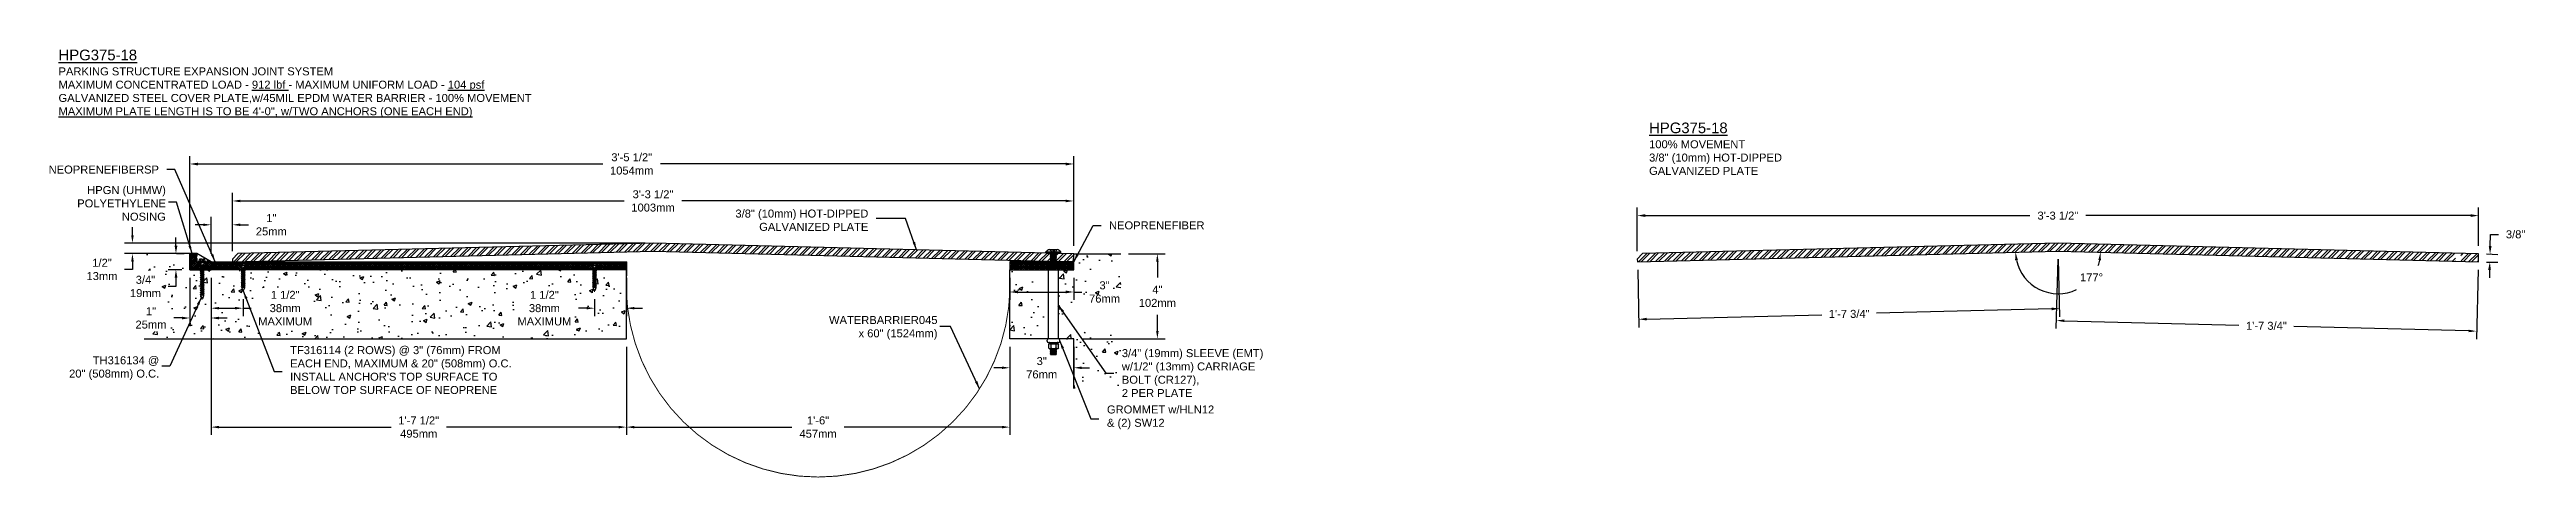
# Model space of a CAD drawing. Extents: x -18 to 98, y -4 to 16.
import ezdxf

# ---------------------------------------------------------------- set-up
doc = ezdxf.new("R2010")
doc.units = 0
doc.header["$MEASUREMENT"] = 0
doc.linetypes.add('HIDDEN', pattern=[0.375, 0.25, -0.125])
doc.layers.get('0').update_dxf_attribs({"linetype": 'CONTINUOUS'})
doc.layers.get('DEFPOINTS').update_dxf_attribs({"linetype": 'CONTINUOUS'})
for name, color, linetype in [('ANCHORS', 4, 'CONTINUOUS'), ('CONDITIONS', 1, 'CONTINUOUS'), ('DIMENSIONS', 3, 'CONTINUOUS'), ('FILLERS', 2, 'CONTINUOUS'), ('METALS', 7, 'CONTINUOUS'), ('TEXT', 2, 'CONTINUOUS')]:
    doc.layers.add(name, color=color, linetype=linetype)
doc.styles.add('ARIAL', font='ARIAL.TTF')
doc.dimstyles.new('ARIAL', dxfattribs={"dimtxt": 0.375, "dimasz": 0.375, "dimexe": 0.375, "dimexo": 0.375, "dimgap": 0.375, "dimtad": 0, "dimtih": 1, "dimtoh": 1, "dimdec": 4, "dimzin": 3, "dimtxsty": 'ARIAL', "dimcen": 0.375, "dimazin": 3, "dimtfac": 1, "dimtdec": 4, "dimtofl": 0, "dimtmove": 0, "dimatfit": 3, "dimtolj": 1, "dimtzin": 0})

msp = doc.modelspace()

# ---------------------------------------------------------------- texts
at = {"layer": 'TEXT', "char_height": 0.5, "attachment_point": 1, "style": 'ARIAL'}
for s, insert, width in [('{\\LHPG375-18\\P\\H0.75x;\\lPARKING STRUCTURE EXPANSION JOINT SYSTEM\\PMAXIMUM CONCENTRATED LOAD - \\L912 lbf\\l - MAXIMUM UNIFORM LOAD - \\L104 psf\\P\\lGALVANIZED STEEL COVER PLATE,w/45MIL EPDM WATER BARRIER - 100% MOVEMENT\\P\\LMAXIMUM PLATE LENGTH IS TO BE 4\'-0", w/TWO ANCHORS (ONE EACH END)}', (-17.77147, 15.93335), 22.96875), ('{\\LHPG375-18\\P\\H0.75x;\\l100% MOVEMENT\\P3/8" (10mm) HOT-DIPPED\\PGALVANIZED PLATE}', (56.90649, 12.50666), 9.1164264)]:
    msp.add_mtext(s, dxfattribs=dict(at, insert=insert, width=width))
at = {"layer": 'TEXT', "char_height": 0.375, "attachment_point": 6, "style": 'ARIAL'}
for s, insert in [('NEOPRENEFIBERSP', (-13.05517, 10.29408)), ('HPGN (UHMW)\\PPOLYETHYLENE\\PNOSING', (-12.73104, 8.70436)), ('3/8" (10mm) HOT-DIPPED\\PGALVANIZED PLATE', (20.24887, 7.91358)), ('WATERBARRIER045\\Px 60" (1524mm)', (23.49678, 2.85519)), ('\\A1;TH316134 @\\P20" (508mm) O.C.', (-13.04247, 0.96229))]:
    msp.add_mtext(s, dxfattribs=dict(at, insert=insert))
at = {"layer": 'TEXT', "color": 2, "char_height": 0.375, "attachment_point": 4, "style": 'ARIAL'}
for s, insert in [('NEOPRENEFIBER', (31.54897, 7.6714)), ('TF316114 (2 ROWS) @ 3" (76mm) FROM\\PEACH END, MAXIMUM & 20" (508mm) O.C.\\PINSTALL ANCHOR\'S TOP SURFACE TO\\PBELOW TOP SURFACE OF NEOPRENE', (-6.8981, 0.86902)), ('3/4" (19mm) SLEEVE (EMT)\\Pw/1/2" (13mm) CARRIAGE\\PBOLT (CR127),\\P2 PER PLATE', (32.15105, 0.73)), ('GROMMET w/HLN12\\P& (2) SW12', (31.4531, -1.35043))]:
    msp.add_mtext(s, dxfattribs=dict(at, insert=insert))

# ---------------------------------------------------------------- blocks, each defined once
blk = doc.blocks.new('*D6')
at = {"layer": 'DEFPOINTS', "color": 0}
for p in [(32.1, 6.34), (33.82, 6.34), (29.89, 2.34)]:
    blk.add_point(p, dxfattribs=at)
at = {"layer": 'DIMENSIONS', "color": 0}
for p, q in [((32.47, 6.34), (34.19, 6.34)), ((33.82, 5.96), (33.82, 5.22)), ((30.27, 2.34), (34.19, 2.34)), ((33.82, 2.71), (33.82, 3.46))]:
    blk.add_line(p, q, dxfattribs=at)
for points in [[(33.76, 5.96), (33.88, 5.96), (33.82, 6.34)], [(33.76, 2.71), (33.88, 2.71), (33.82, 2.34)]]:
    blk.add_solid(points, dxfattribs=at)
at = {"layer": 'DIMENSIONS', "color": 0, "insert": (33.82, 4.34), "char_height": 0.375, "attachment_point": 5, "style": 'ARIAL'}
blk.add_mtext('\\A1;{4"}\\P{102mm}', dxfattribs=at)
blk = doc.blocks.new('*D7')
at = {"layer": 'DEFPOINTS', "color": 0}
for p in [(29.89, 10.56), (-11.61, 6.35), (29.89, 6.34)]:
    blk.add_point(p, dxfattribs=at)
at = {"layer": 'DIMENSIONS', "color": 0}
for p, q in [((-11.61, 6.72), (-11.61, 10.93)), ((-11.23, 10.56), (7.79, 10.56)), ((29.52, 10.56), (10.49, 10.56)), ((29.89, 6.71), (29.89, 10.93))]:
    blk.add_line(p, q, dxfattribs=at)
for points in [[(-11.23, 10.62), (-11.23, 10.49), (-11.61, 10.56)], [(29.52, 10.62), (29.52, 10.49), (29.89, 10.56)]]:
    blk.add_solid(points, dxfattribs=at)
at = {"layer": 'DIMENSIONS', "color": 0, "insert": (9.14, 10.56), "char_height": 0.375, "attachment_point": 5, "style": 'ARIAL'}
blk.add_mtext('\\A1;3\'-5 1/2"\\P1054mm', dxfattribs=at)
blk = doc.blocks.new('*D8')
at = {"layer": 'DEFPOINTS', "color": 0}
for p in [(29.89, 8.82), (-9.61, 6.09), (29.89, 6.34)]:
    blk.add_point(p, dxfattribs=at)
at = {"layer": 'DIMENSIONS', "color": 0}
for p, q in [((-9.61, 6.46), (-9.61, 9.2)), ((-9.23, 8.82), (8.79, 8.82)), ((29.52, 8.82), (11.49, 8.82)), ((29.89, 6.71), (29.89, 9.2))]:
    blk.add_line(p, q, dxfattribs=at)
for points in [[(-9.23, 8.88), (-9.23, 8.76), (-9.61, 8.82)], [(29.52, 8.88), (29.52, 8.76), (29.89, 8.82)]]:
    blk.add_solid(points, dxfattribs=at)
at = {"layer": 'DIMENSIONS', "color": 0, "insert": (10.14, 8.82), "char_height": 0.375, "attachment_point": 5, "style": 'ARIAL'}
blk.add_mtext('\\A1;3\'-3 1/2"\\P1003mm', dxfattribs=at)
blk = doc.blocks.new('*D9')
at = {"layer": 'DEFPOINTS', "color": 0}
for p in [(8.89, 2.34), (26.89, 2.34), (26.89, -1.81)]:
    blk.add_point(p, dxfattribs=at)
at = {"layer": 'DIMENSIONS', "color": 0}
for p, q in [((8.89, 1.96), (8.89, -2.18)), ((26.89, 1.96), (26.89, -2.18)), ((9.27, -1.81), (16.66, -1.81)), ((26.52, -1.81), (19.12, -1.81))]:
    blk.add_line(p, q, dxfattribs=at)
for points in [[(9.27, -1.75), (9.27, -1.87), (8.89, -1.81)], [(26.52, -1.75), (26.52, -1.87), (26.89, -1.81)]]:
    blk.add_solid(points, dxfattribs=at)
at = {"layer": 'DIMENSIONS', "color": 0, "insert": (17.89, -1.81), "char_height": 0.375, "attachment_point": 5, "style": 'ARIAL'}
blk.add_mtext('\\A1;1\'-6"\\P457mm', dxfattribs=at)
blk = doc.blocks.new('*D10')
at = {"layer": 'DEFPOINTS', "color": 0}
for p in [(26.89, 5.59), (29.89, 5.59), (29.89, 4.54)]:
    blk.add_point(p, dxfattribs=at)
at = {"layer": 'DIMENSIONS', "color": 0}
for p, q in [((26.89, 5.21), (26.89, 4.17)), ((29.89, 5.21), (29.89, 4.17)), ((27.27, 4.54), (29.52, 4.54)), ((29.89, 4.54), (30.27, 4.54))]:
    blk.add_line(p, q, dxfattribs=at)
for points in [[(27.27, 4.61), (27.27, 4.48), (26.89, 4.54)], [(29.52, 4.61), (29.52, 4.48), (29.89, 4.54)]]:
    blk.add_solid(points, dxfattribs=at)
at = {"layer": 'DIMENSIONS', "color": 0, "insert": (31.34, 4.54), "char_height": 0.375, "attachment_point": 5, "style": 'ARIAL'}
blk.add_mtext('\\A1;{3"}\\P{76mm}', dxfattribs=at)
blk = doc.blocks.new('*D11')
at = {"layer": 'DEFPOINTS', "color": 0}
for p in [(-10.61, 4.2), (8.89, 0.95), (8.89, -1.81)]:
    blk.add_point(p, dxfattribs=at)
at = {"layer": 'DIMENSIONS', "color": 0}
for p, q in [((-10.61, 3.82), (-10.61, -2.18)), ((8.89, 0.57), (8.89, -2.18)), ((-10.23, -1.81), (-2.15, -1.81)), ((8.52, -1.81), (0.44, -1.81))]:
    blk.add_line(p, q, dxfattribs=at)
for points in [[(-10.23, -1.75), (-10.23, -1.87), (-10.61, -1.81)], [(8.52, -1.75), (8.52, -1.87), (8.89, -1.81)]]:
    blk.add_solid(points, dxfattribs=at)
at = {"layer": 'DIMENSIONS', "color": 0, "insert": (-0.86, -1.81), "char_height": 0.375, "attachment_point": 5, "style": 'ARIAL'}
blk.add_mtext('\\A1;1\'-7 1/2"\\P495mm', dxfattribs=at)
blk = doc.blocks.new('*D12')
at = {"layer": 'DEFPOINTS', "color": 0}
for p in [(-14.3, 6.84), (-12.61, 6.35), (10.15, 6.84)]:
    blk.add_point(p, dxfattribs=at)
at = {"layer": 'DIMENSIONS', "color": 0}
for p, q in [((-14.3, 7.21), (-14.3, 7.59)), ((9.77, 6.84), (-14.67, 6.84)), ((-12.98, 6.35), (-14.67, 6.35)), ((-14.3, 5.97), (-14.3, 5.6)), ((-14.3, 5.6), (-14.67, 5.6))]:
    blk.add_line(p, q, dxfattribs=at)
for points in [[(-14.36, 7.21), (-14.24, 7.21), (-14.3, 6.84)], [(-14.36, 5.97), (-14.24, 5.97), (-14.3, 6.35)]]:
    blk.add_solid(points, dxfattribs=at)
at = {"layer": 'DIMENSIONS', "color": 0, "insert": (-15.73, 5.6), "char_height": 0.375, "attachment_point": 5, "style": 'ARIAL'}
blk.add_mtext('\\A1;{1/2"}\\P{13mm}', dxfattribs=at)
blk = doc.blocks.new('*D13')
at = {"layer": 'DEFPOINTS', "color": 0}
for p in [(-12.61, 6.35), (-12.26, 6.35), (-11.61, 5.59)]:
    blk.add_point(p, dxfattribs=at)
at = {"layer": 'DIMENSIONS', "color": 0}
for p, q in [((-12.26, 6.72), (-12.26, 7.1)), ((-12.23, 6.35), (-11.88, 6.35)), ((-11.98, 5.59), (-12.63, 5.59)), ((-12.26, 4.8), (-12.63, 4.8)), ((-12.26, 5.21), (-12.26, 4.8))]:
    blk.add_line(p, q, dxfattribs=at)
for points in [[(-12.32, 6.72), (-12.19, 6.72), (-12.26, 6.35)], [(-12.32, 5.21), (-12.19, 5.21), (-12.26, 5.59)]]:
    blk.add_solid(points, dxfattribs=at)
at = {"layer": 'DIMENSIONS', "color": 0, "insert": (-13.69, 4.8), "char_height": 0.375, "attachment_point": 5, "style": 'ARIAL'}
blk.add_mtext('\\A1;{3/4"}\\P{19mm}', dxfattribs=at)
blk = doc.blocks.new('*D14')
at = {"layer": 'DEFPOINTS', "color": 0}
for p in [(26.89, 2.34), (29.89, 2.34), (29.89, 0.98)]:
    blk.add_point(p, dxfattribs=at)
at = {"layer": 'DIMENSIONS', "color": 0}
for p, q in [((26.89, 1.96), (26.89, 0.61)), ((29.89, 1.96), (29.89, 0.61)), ((26.52, 0.98), (26.14, 0.98)), ((30.27, 0.98), (30.64, 0.98))]:
    blk.add_line(p, q, dxfattribs=at)
for points in [[(26.52, 1.04), (26.52, 0.92), (26.89, 0.98)], [(30.27, 1.04), (30.27, 0.92), (29.89, 0.98)]]:
    blk.add_solid(points, dxfattribs=at)
at = {"layer": 'DIMENSIONS', "color": 0, "insert": (28.39, 0.98), "char_height": 0.375, "attachment_point": 5, "style": 'ARIAL'}
blk.add_mtext('\\A1;3"\\P76mm', dxfattribs=at)
blk = doc.blocks.new('*D15')
at = {"layer": 'DEFPOINTS', "color": 0}
for p in [(-9.61, 7.7), (-10.61, 5.96), (-9.61, 6.09)]:
    blk.add_point(p, dxfattribs=at)
at = {"layer": 'DIMENSIONS', "color": 0}
for p, q in [((-10.98, 7.7), (-11.36, 7.7)), ((-10.61, 6.34), (-10.61, 8.08)), ((-9.61, 6.46), (-9.61, 8.08)), ((-9.23, 7.7), (-8.85, 7.7))]:
    blk.add_line(p, q, dxfattribs=at)
for points in [[(-10.98, 7.76), (-10.98, 7.64), (-10.61, 7.7)], [(-9.23, 7.76), (-9.23, 7.64), (-9.61, 7.7)]]:
    blk.add_solid(points, dxfattribs=at)
at = {"layer": 'DIMENSIONS', "color": 0, "insert": (-7.78, 7.7), "char_height": 0.375, "attachment_point": 5, "style": 'ARIAL'}
blk.add_mtext('\\A1;{1"}\\P{25mm}', dxfattribs=at)
blk = doc.blocks.new('TH316134')
for p, q in [((-0.16, 0), (-0.16, 0.02)), ((-0.16, 0.02), (0.16, 0.02)), ((-0.16, 0), (0.16, 0)), ((-0.14, 0.03), (-0.13, 0.1)), ((-0.11, 0), (-0.07, -0.04)), ((-0.1, 0.13), (-0.03, 0.13)), ((-0.06, 0.02), (-0.06, 0.1)), ((-0.02, 0.08), (-0.03, 0.13)), ((-0.02, 0.08), (0.02, 0.08)), ((0.02, 0.08), (0.03, 0.13)), ((0.03, 0.13), (0.1, 0.13)), ((0.06, 0.02), (0.06, 0.1)), ((0.11, 0), (0.07, -0.04)), ((0.14, 0.03), (0.13, 0.1)), ((0.16, 0.02), (0.16, 0)), ((-0.09, -0.23), (0.09, -0.18)), ((-0.09, -0.23), (-0.06, -0.22)), ((-0.09, -0.23), (-0.06, -0.25)), ((-0.09, -0.34), (0.09, -0.29)), ((-0.09, -0.34), (-0.06, -0.32)), ((-0.09, -0.34), (-0.06, -0.35)), ((-0.09, -0.44), (0.09, -0.39)), ((-0.09, -0.44), (-0.06, -0.42)), ((-0.09, -0.44), (-0.06, -0.45)), ((-0.09, -0.54), (0.09, -0.49)), ((-0.09, -0.54), (-0.06, -0.53)), ((-0.09, -0.54), (-0.06, -0.55)), ((-0.09, -0.64), (0.09, -0.59)), ((-0.09, -0.64), (-0.06, -0.63)), ((-0.09, -0.64), (-0.06, -0.65)), ((-0.09, -0.74), (0.09, -0.69)), ((-0.09, -0.74), (-0.06, -0.73)), ((-0.09, -0.74), (-0.06, -0.76)), ((-0.09, -0.84), (0.09, -0.79)), ((-0.09, -0.84), (-0.06, -0.83)), ((-0.09, -0.84), (-0.06, -0.86)), ((-0.09, -0.95), (0.09, -0.89)), ((-0.09, -0.95), (-0.06, -0.93)), ((-0.09, -0.95), (-0.06, -0.96)), ((-0.09, -1.05), (0.09, -1)), ((-0.09, -1.05), (-0.06, -1.03)), ((-0.09, -1.05), (-0.06, -1.06)), ((-0.09, -1.14), (0.09, -1.09)), ((-0.09, -1.14), (-0.06, -1.13)), ((-0.09, -1.14), (-0.06, -1.15)), ((-0.07, -0.04), (-0.07, -0.11)), ((-0.07, -0.04), (0.07, -0.04)), ((-0.07, -0.12), (-0.06, -0.15)), ((-0.07, -0.18), (0.03, -0.15)), ((-0.07, -0.18), (-0.06, -0.19)), ((-0.07, -0.18), (-0.06, -0.18)), ((-0.07, -0.29), (0.07, -0.23)), ((-0.07, -0.29), (-0.06, -0.28)), ((-0.07, -0.29), (-0.06, -0.29)), ((-0.07, -0.39), (0.07, -0.34)), ((-0.07, -0.39), (-0.06, -0.38)), ((-0.07, -0.39), (-0.06, -0.39)), ((-0.07, -0.49), (0.07, -0.44)), ((-0.07, -0.49), (-0.06, -0.48)), ((-0.07, -0.49), (-0.06, -0.49)), ((-0.07, -0.59), (0.07, -0.54)), ((-0.07, -0.59), (-0.06, -0.58)), ((-0.07, -0.59), (-0.06, -0.6)), ((-0.07, -0.69), (0.07, -0.64)), ((-0.07, -0.69), (-0.06, -0.7)), ((-0.07, -0.69), (-0.06, -0.69)), ((-0.07, -0.79), (0.07, -0.74)), ((-0.07, -0.79), (-0.06, -0.8)), ((-0.07, -0.79), (-0.06, -0.79)), ((-0.07, -0.89), (0.07, -0.84)), ((-0.07, -0.89), (-0.06, -0.9)), ((-0.07, -0.89), (-0.06, -0.89)), ((-0.07, -1), (0.07, -0.95)), ((-0.07, -1), (-0.06, -0.99)), ((-0.07, -1), (-0.06, -1)), ((-0.07, -1.09), (0.07, -1.04)), ((-0.07, -1.09), (-0.06, -1.08)), ((-0.07, -1.09), (-0.06, -1.1)), ((-0.07, -1.19), (0.07, -1.14)), ((-0.06, -0.18), (0.03, -0.15)), ((0.03, -0.15), (-0.06, -0.19)), ((-0.06, -0.16), (-0.06, -0.18)), ((0.06, -0.17), (-0.06, -0.22)), ((-0.06, -0.19), (-0.06, -0.22)), ((0.06, -0.2), (-0.06, -0.25)), ((-0.06, -0.28), (0.06, -0.23)), ((0.06, -0.24), (-0.06, -0.29)), ((-0.06, -0.25), (-0.06, -0.28)), ((0.06, -0.27), (-0.06, -0.32)), ((-0.06, -0.29), (-0.06, -0.32)), ((0.06, -0.3), (-0.06, -0.35)), ((-0.06, -0.38), (0.06, -0.33)), ((0.06, -0.34), (-0.06, -0.39)), ((-0.06, -0.35), (-0.06, -0.38)), ((0.06, -0.37), (-0.06, -0.42)), ((-0.06, -0.39), (-0.06, -0.42)), ((0.06, -0.4), (-0.06, -0.45)), ((-0.06, -0.48), (0.06, -0.43)), ((0.06, -0.44), (-0.06, -0.49)), ((-0.06, -0.45), (-0.06, -0.48)), ((0.06, -0.48), (-0.06, -0.53)), ((-0.06, -0.49), (-0.06, -0.53)), ((0.06, -0.5), (-0.06, -0.55)), ((-0.06, -0.58), (0.06, -0.53)), ((-0.06, -0.55), (-0.06, -0.58)), ((0.06, -0.55), (-0.06, -0.6)), ((0.06, -0.58), (-0.06, -0.63)), ((-0.06, -0.6), (-0.06, -0.63)), ((0.06, -0.6), (-0.06, -0.65)), ((-0.06, -0.69), (0.06, -0.63)), ((-0.06, -0.65), (-0.06, -0.69)), ((0.06, -0.65), (-0.06, -0.7)), ((0.06, -0.68), (-0.06, -0.73)), ((-0.06, -0.7), (-0.06, -0.73)), ((0.06, -0.7), (-0.06, -0.76)), ((-0.06, -0.79), (0.06, -0.74)), ((0.06, -0.75), (-0.06, -0.8)), ((-0.06, -0.76), (-0.06, -0.79)), ((0.06, -0.78), (-0.06, -0.83)), ((-0.06, -0.8), (-0.06, -0.83)), ((0.06, -0.81), (-0.06, -0.86)), ((-0.06, -0.89), (0.06, -0.84)), ((0.06, -0.85), (-0.06, -0.9)), ((-0.06, -0.86), (-0.06, -0.89)), ((0.06, -0.88), (-0.06, -0.93)), ((-0.06, -0.9), (-0.06, -0.93)), ((0.06, -0.91), (-0.06, -0.96)), ((-0.06, -0.99), (0.06, -0.94)), ((0.06, -0.95), (-0.06, -1)), ((-0.06, -0.96), (-0.06, -0.99)), ((0.06, -0.98), (-0.06, -1.03)), ((-0.06, -1), (-0.06, -1.03)), ((0.06, -1.01), (-0.06, -1.06)), ((-0.06, -1.08), (0.06, -1.03)), ((-0.06, -1.05), (-0.06, -1.08)), ((0.06, -1.05), (-0.06, -1.1)), ((0.06, -1.08), (-0.06, -1.13)), ((-0.06, -1.1), (-0.06, -1.13)), ((0.06, -1.1), (-0.06, -1.15)), ((-0.06, -1.19), (0.06, -1.13)), ((-0.06, -1.15), (-0.06, -1.19)), ((0.06, -1.15), (-0.06, -1.2)), ((0.07, -0.12), (0.06, -0.15)), ((0.06, -0.16), (0.06, -0.17)), ((0.09, -0.18), (0.06, -0.17)), ((0.09, -0.18), (0.06, -0.2)), ((0.06, -0.2), (0.06, -0.23)), ((0.07, -0.23), (0.06, -0.23)), ((0.07, -0.23), (0.06, -0.24)), ((0.06, -0.24), (0.06, -0.27)), ((0.09, -0.29), (0.06, -0.27)), ((0.09, -0.29), (0.06, -0.3)), ((0.06, -0.3), (0.06, -0.33)), ((0.07, -0.34), (0.06, -0.33)), ((0.06, -0.34), (0.06, -0.37)), ((0.07, -0.34), (0.06, -0.34)), ((0.09, -0.39), (0.06, -0.37)), ((0.09, -0.39), (0.06, -0.4)), ((0.06, -0.4), (0.06, -0.43)), ((0.07, -0.44), (0.06, -0.43)), ((0.06, -0.44), (0.06, -0.48)), ((0.07, -0.44), (0.06, -0.44)), ((0.09, -0.49), (0.06, -0.48)), ((0.09, -0.49), (0.06, -0.5)), ((0.06, -0.5), (0.06, -0.53)), ((0.07, -0.54), (0.06, -0.53)), ((0.07, -0.54), (0.06, -0.55)), ((0.06, -0.55), (0.06, -0.58)), ((0.09, -0.59), (0.06, -0.58)), ((0.09, -0.59), (0.06, -0.6)), ((0.06, -0.6), (0.06, -0.63)), ((0.07, -0.64), (0.06, -0.63)), ((0.07, -0.64), (0.06, -0.65)), ((0.06, -0.65), (0.06, -0.68)), ((0.09, -0.69), (0.06, -0.68)), ((0.09, -0.69), (0.06, -0.7)), ((0.06, -0.7), (0.06, -0.74)), ((0.07, -0.74), (0.06, -0.74)), ((0.07, -0.74), (0.06, -0.75)), ((0.06, -0.75), (0.06, -0.78)), ((0.09, -0.79), (0.06, -0.78)), ((0.09, -0.79), (0.06, -0.81)), ((0.06, -0.81), (0.06, -0.84)), ((0.07, -0.84), (0.06, -0.84)), ((0.07, -0.84), (0.06, -0.85)), ((0.06, -0.85), (0.06, -0.88)), ((0.09, -0.89), (0.06, -0.88)), ((0.09, -0.89), (0.06, -0.91)), ((0.06, -0.91), (0.06, -0.94)), ((0.07, -0.95), (0.06, -0.94)), ((0.06, -0.95), (0.06, -0.98)), ((0.07, -0.95), (0.06, -0.95)), ((0.09, -1), (0.06, -0.98)), ((0.09, -1), (0.06, -1.01)), ((0.06, -1), (0.06, -1.03)), ((0.07, -1.04), (0.06, -1.03)), ((0.07, -1.04), (0.06, -1.05)), ((0.06, -1.05), (0.06, -1.08)), ((0.09, -1.09), (0.06, -1.08)), ((0.09, -1.09), (0.06, -1.1)), ((0.06, -1.1), (0.06, -1.13)), ((0.07, -1.14), (0.06, -1.13)), ((0.07, -1.14), (0.06, -1.15)), ((0.06, -1.15), (0.06, -1.18)), ((0.07, -0.04), (0.07, -0.11)), ((-0.09, -1.24), (0.09, -1.19)), ((-0.09, -1.24), (-0.06, -1.23)), ((-0.09, -1.24), (-0.06, -1.26)), ((-0.09, -1.34), (0.09, -1.29)), ((-0.09, -1.34), (-0.06, -1.33)), ((-0.09, -1.34), (-0.06, -1.36)), ((-0.09, -1.45), (0.09, -1.39)), ((-0.09, -1.45), (-0.06, -1.43)), ((-0.09, -1.45), (-0.06, -1.46)), ((-0.09, -1.55), (0.09, -1.5)), ((-0.09, -1.55), (-0.06, -1.53)), ((-0.09, -1.55), (-0.06, -1.56)), ((-0.07, -1.19), (-0.06, -1.2)), ((-0.07, -1.19), (-0.06, -1.19)), ((-0.07, -1.29), (0.07, -1.24)), ((-0.07, -1.29), (-0.06, -1.3)), ((-0.07, -1.29), (-0.06, -1.29)), ((-0.07, -1.39), (0.07, -1.34)), ((-0.07, -1.39), (-0.06, -1.4)), ((-0.07, -1.39), (-0.06, -1.39)), ((-0.07, -1.5), (0.07, -1.45)), ((-0.07, -1.5), (-0.06, -1.49)), ((-0.07, -1.5), (-0.06, -1.5)), ((0.06, -1.18), (-0.06, -1.23)), ((-0.06, -1.2), (-0.06, -1.23)), ((0.06, -1.2), (-0.06, -1.26)), ((-0.06, -1.29), (0.06, -1.24)), ((0.06, -1.25), (-0.06, -1.3)), ((-0.06, -1.26), (-0.06, -1.29)), ((0.06, -1.28), (-0.06, -1.33)), ((-0.06, -1.3), (-0.06, -1.33)), ((0.06, -1.31), (-0.06, -1.36)), ((-0.06, -1.39), (0.06, -1.34)), ((0.06, -1.35), (-0.06, -1.4)), ((-0.06, -1.36), (-0.06, -1.39)), ((0.06, -1.38), (-0.06, -1.43)), ((-0.06, -1.4), (-0.06, -1.43)), ((0.06, -1.41), (-0.06, -1.46)), ((-0.06, -1.49), (0.06, -1.44)), ((0.06, -1.45), (-0.06, -1.5)), ((-0.06, -1.46), (-0.06, -1.49)), ((0.06, -1.48), (-0.06, -1.53)), ((-0.06, -1.5), (-0.06, -1.53)), ((0.06, -1.51), (-0.06, -1.56)), ((-0.06, -1.56), (-0.06, -1.59)), ((-0.06, -1.6), (-0.01, -1.74)), ((-0.03, -1.58), (0.06, -1.54)), ((-0.03, -1.58), (0.07, -1.55)), ((0.06, -1.55), (-0.03, -1.58)), ((0.06, -1.6), (0.01, -1.74)), ((0.09, -1.19), (0.06, -1.18)), ((0.09, -1.19), (0.06, -1.2)), ((0.06, -1.2), (0.06, -1.24)), ((0.07, -1.24), (0.06, -1.24)), ((0.07, -1.24), (0.06, -1.25)), ((0.06, -1.25), (0.06, -1.28)), ((0.09, -1.29), (0.06, -1.28)), ((0.09, -1.29), (0.06, -1.31)), ((0.06, -1.31), (0.06, -1.34)), ((0.07, -1.34), (0.06, -1.34)), ((0.07, -1.34), (0.06, -1.35)), ((0.06, -1.35), (0.06, -1.38)), ((0.09, -1.39), (0.06, -1.38)), ((0.09, -1.39), (0.06, -1.41)), ((0.06, -1.41), (0.06, -1.44)), ((0.07, -1.45), (0.06, -1.44)), ((0.06, -1.45), (0.06, -1.48)), ((0.07, -1.45), (0.06, -1.45)), ((0.09, -1.5), (0.06, -1.48)), ((0.09, -1.5), (0.06, -1.51)), ((0.06, -1.51), (0.06, -1.54)), ((0.07, -1.55), (0.06, -1.54)), ((0.06, -1.55), (0.06, -1.59)), ((0.07, -1.55), (0.06, -1.55))]:
    blk.add_line(p, q)
for centre, radius, start, end in [((-0.15, 0.03), 0.0112, 270, 355), ((-0.1, 0.09), 0.0327, 9.285, 170.715), ((0, 0.04), 0.0896, 107.4215, 136.0407), ((0, 0.04), 0.0896, 43.9593, 72.5785), ((0.1, 0.09), 0.0327, 9.285, 170.715), ((0.15, 0.03), 0.0112, 185, 270), ((-0.02, -0.11), 0.0465, 180, 191.9357), ((-0.11, -0.16), 0.0465, 0, 11.9357), ((0.11, -0.16), 0.0465, 168.0643, 180), ((0.02, -0.11), 0.0465, 348.0643, 0), ((-0.02, -1.59), 0.0465, 180, 199.3058), ((0, -1.74), 0.0106, 204.1001, 335.8999), ((0.02, -1.59), 0.0465, 340.6942, 0)]:
    blk.add_arc(centre, radius, start, end)
blk = doc.blocks.new('*D16')
at = {"layer": 'DEFPOINTS', "color": 0}
for p in [(-11.61, 5.59), (-10.61, 5.59), (-10.61, 3.32)]:
    blk.add_point(p, dxfattribs=at)
at = {"layer": 'DIMENSIONS', "color": 0}
for p, q in [((-11.61, 5.21), (-11.61, 2.94)), ((-10.61, 5.21), (-10.61, 2.94)), ((-11.98, 3.32), (-12.36, 3.32)), ((-10.23, 3.32), (-9.86, 3.32))]:
    blk.add_line(p, q, dxfattribs=at)
for points in [[(-11.98, 3.38), (-11.98, 3.25), (-11.61, 3.32)], [(-10.23, 3.38), (-10.23, 3.25), (-10.61, 3.32)]]:
    blk.add_solid(points, dxfattribs=at)
at = {"layer": 'DIMENSIONS', "color": 0, "insert": (-13.43, 3.32), "char_height": 0.375, "attachment_point": 5, "style": 'ARIAL'}
blk.add_mtext('\\A1;1"\\P25mm', dxfattribs=at)
blk = doc.blocks.new('TF-316114')
for p, q in [((-0.16, 0), (0.16, 0)), ((-0.1, -0.01), (-0.11, 0)), ((-0.18, -0.03), (-0.17, -0.01)), ((-0.18, -0.03), (0.18, -0.03)), ((-0.18, -0.03), (-0.07, -0.14)), ((-0.08, -0.05), (-0.09, -0.03)), ((-0.09, -0.33), (0.09, -0.28)), ((-0.09, -0.33), (-0.06, -0.32)), ((-0.09, -0.33), (-0.06, -0.34)), ((-0.09, -0.43), (0.09, -0.38)), ((-0.09, -0.43), (-0.06, -0.42)), ((-0.09, -0.43), (-0.06, -0.44)), ((-0.09, -0.53), (0.09, -0.48)), ((-0.09, -0.53), (-0.06, -0.52)), ((-0.09, -0.53), (-0.06, -0.55)), ((-0.09, -0.64), (0.09, -0.58)), ((-0.09, -0.64), (-0.06, -0.62)), ((-0.09, -0.64), (-0.06, -0.65)), ((-0.09, -0.74), (0.09, -0.69)), ((-0.09, -0.74), (-0.06, -0.72)), ((-0.09, -0.74), (-0.06, -0.75)), ((-0.09, -0.84), (0.09, -0.79)), ((-0.09, -0.84), (-0.06, -0.83)), ((-0.09, -0.84), (-0.06, -0.85)), ((-0.09, -0.94), (0.09, -0.89)), ((-0.09, -0.94), (-0.06, -0.93)), ((-0.09, -0.94), (-0.06, -0.95)), ((-0.09, -1.04), (0.09, -0.99)), ((-0.09, -1.04), (-0.06, -1.03)), ((-0.09, -1.04), (-0.06, -1.05)), ((-0.09, -1.14), (0.09, -1.09)), ((-0.09, -1.14), (-0.06, -1.13)), ((-0.09, -1.14), (-0.06, -1.16)), ((-0.05, -0.09), (-0.07, -0.07)), ((-0.07, -0.14), (0.07, -0.14)), ((-0.07, -0.14), (-0.07, -0.21)), ((-0.07, -0.22), (-0.06, -0.24)), ((-0.07, -0.28), (0.03, -0.24)), ((-0.07, -0.28), (-0.06, -0.27)), ((-0.07, -0.28), (-0.06, -0.29)), ((-0.07, -0.38), (0.07, -0.33)), ((-0.07, -0.38), (-0.06, -0.37)), ((-0.07, -0.38), (-0.06, -0.39)), ((-0.07, -0.48), (0.07, -0.43)), ((-0.07, -0.48), (-0.06, -0.49)), ((-0.07, -0.48), (-0.06, -0.48)), ((-0.07, -0.58), (0.07, -0.53)), ((-0.07, -0.58), (-0.06, -0.59)), ((-0.07, -0.58), (-0.06, -0.58)), ((-0.07, -0.69), (0.07, -0.64)), ((-0.07, -0.69), (-0.06, -0.68)), ((-0.07, -0.69), (-0.06, -0.69)), ((-0.07, -0.79), (0.07, -0.74)), ((-0.07, -0.79), (-0.06, -0.78)), ((-0.07, -0.79), (-0.06, -0.79)), ((-0.07, -0.89), (0.07, -0.84)), ((-0.07, -0.89), (-0.06, -0.88)), ((-0.07, -0.89), (-0.06, -0.9)), ((-0.07, -0.99), (0.07, -0.94)), ((-0.07, -0.99), (-0.06, -0.98)), ((-0.07, -0.99), (-0.06, -1)), ((-0.07, -1.09), (0.07, -1.04)), ((-0.07, -1.09), (-0.06, -1.09)), ((-0.07, -1.09), (-0.06, -1.1)), ((-0.06, -0.27), (0.03, -0.24)), ((0.03, -0.24), (-0.06, -0.29)), ((-0.06, -0.25), (-0.06, -0.27)), ((0.06, -0.27), (-0.06, -0.32)), ((0.06, -0.29), (-0.06, -0.34)), ((-0.06, -0.29), (-0.06, -0.32)), ((-0.06, -0.37), (0.06, -0.32)), ((0.06, -0.34), (-0.06, -0.39)), ((-0.06, -0.34), (-0.06, -0.37)), ((0.06, -0.37), (-0.06, -0.42)), ((0.06, -0.39), (-0.06, -0.44)), ((-0.06, -0.39), (-0.06, -0.42)), ((-0.06, -0.48), (0.06, -0.43)), ((0.06, -0.44), (-0.06, -0.49)), ((-0.06, -0.44), (-0.06, -0.48)), ((0.06, -0.47), (-0.06, -0.52)), ((-0.06, -0.49), (-0.06, -0.52)), ((0.06, -0.5), (-0.06, -0.55)), ((-0.06, -0.58), (0.06, -0.53)), ((0.06, -0.54), (-0.06, -0.59)), ((-0.06, -0.55), (-0.06, -0.58)), ((0.06, -0.57), (-0.06, -0.62)), ((-0.06, -0.59), (-0.06, -0.62)), ((0.06, -0.6), (-0.06, -0.65)), ((-0.06, -0.68), (0.06, -0.63)), ((0.06, -0.64), (-0.06, -0.69)), ((-0.06, -0.65), (-0.06, -0.68)), ((0.06, -0.67), (-0.06, -0.72)), ((-0.06, -0.69), (-0.06, -0.72)), ((0.06, -0.7), (-0.06, -0.75)), ((-0.06, -0.78), (0.06, -0.73)), ((0.06, -0.74), (-0.06, -0.79)), ((-0.06, -0.75), (-0.06, -0.78)), ((0.06, -0.77), (-0.06, -0.83)), ((-0.06, -0.79), (-0.06, -0.83)), ((0.06, -0.8), (-0.06, -0.85)), ((-0.06, -0.88), (0.06, -0.83)), ((0.06, -0.84), (-0.06, -0.9)), ((-0.06, -0.85), (-0.06, -0.88)), ((0.06, -0.88), (-0.06, -0.93)), ((0.06, -0.9), (-0.06, -0.95)), ((-0.06, -0.9), (-0.06, -0.93)), ((-0.06, -0.98), (0.06, -0.93)), ((0.06, -0.95), (-0.06, -1)), ((-0.06, -0.95), (-0.06, -0.98)), ((0.06, -0.98), (-0.06, -1.03)), ((0.06, -1), (-0.06, -1.05)), ((-0.06, -1), (-0.06, -1.03)), ((-0.06, -1.09), (0.06, -1.04)), ((0.06, -1.05), (-0.06, -1.1)), ((-0.06, -1.05), (-0.06, -1.09)), ((0.06, -1.08), (-0.06, -1.13)), ((-0.06, -1.1), (-0.06, -1.13)), ((0.06, -1.11), (-0.06, -1.16)), ((-0.06, -1.16), (-0.06, -1.18)), ((-0.03, -0.12), (-0.04, -0.1)), ((-0.03, -0.01), (-0.03, 0)), ((-0.03, -0.03), (-0.03, -0.02)), ((-0.03, -0.05), (-0.03, -0.03)), ((-0.03, -0.09), (-0.03, -0.06)), ((-0.02, -0.13), (-0.03, -0.11)), ((-0.03, -1.18), (0.07, -1.14)), ((-0.03, -1.18), (0.06, -1.14)), ((0.06, -1.15), (-0.03, -1.18)), ((-0.02, -0.14), (-0.01, -0.14)), ((0, -0.14), (0.02, -0.14)), ((0.04, -0.11), (0.02, -0.14)), ((0.02, -0.14), (0.02, -0.12)), ((0.03, -0.03), (0.03, -0.01)), ((0.03, -0.07), (0.03, -0.05)), ((0.03, -0.11), (0.03, -0.09)), ((0.07, -0.07), (0.05, -0.1)), ((0.07, -0.22), (0.06, -0.24)), ((0.06, -0.25), (0.06, -0.27)), ((0.09, -0.28), (0.06, -0.27)), ((0.09, -0.28), (0.06, -0.29)), ((0.06, -0.29), (0.06, -0.32)), ((0.07, -0.33), (0.06, -0.32)), ((0.07, -0.33), (0.06, -0.34)), ((0.06, -0.34), (0.06, -0.37)), ((0.09, -0.38), (0.06, -0.37)), ((0.09, -0.38), (0.06, -0.39)), ((0.06, -0.39), (0.06, -0.43)), ((0.07, -0.43), (0.06, -0.43)), ((0.07, -0.43), (0.06, -0.44)), ((0.06, -0.44), (0.06, -0.47)), ((0.09, -0.48), (0.06, -0.47)), ((0.09, -0.48), (0.06, -0.5)), ((0.06, -0.5), (0.06, -0.53)), ((0.07, -0.53), (0.06, -0.53)), ((0.07, -0.53), (0.06, -0.54)), ((0.06, -0.54), (0.06, -0.57)), ((0.09, -0.58), (0.06, -0.57)), ((0.09, -0.58), (0.06, -0.6)), ((0.06, -0.6), (0.06, -0.63)), ((0.07, -0.64), (0.06, -0.63)), ((0.07, -0.64), (0.06, -0.64)), ((0.06, -0.64), (0.06, -0.67)), ((0.09, -0.69), (0.06, -0.67)), ((0.09, -0.69), (0.06, -0.7)), ((0.06, -0.7), (0.06, -0.73)), ((0.07, -0.74), (0.06, -0.73)), ((0.07, -0.74), (0.06, -0.74)), ((0.06, -0.74), (0.06, -0.77)), ((0.09, -0.79), (0.06, -0.77)), ((0.09, -0.79), (0.06, -0.8)), ((0.06, -0.8), (0.06, -0.83)), ((0.07, -0.84), (0.06, -0.83)), ((0.06, -0.84), (0.06, -0.88)), ((0.07, -0.84), (0.06, -0.84)), ((0.09, -0.89), (0.06, -0.88)), ((0.09, -0.89), (0.06, -0.9)), ((0.06, -0.9), (0.06, -0.93)), ((0.07, -0.94), (0.06, -0.93)), ((0.07, -0.94), (0.06, -0.95)), ((0.06, -0.95), (0.06, -0.98)), ((0.09, -0.99), (0.06, -0.98)), ((0.09, -0.99), (0.06, -1)), ((0.06, -1), (0.06, -1.04)), ((0.07, -1.04), (0.06, -1.04)), ((0.07, -1.04), (0.06, -1.05)), ((0.06, -1.05), (0.06, -1.08)), ((0.09, -1.09), (0.06, -1.08)), ((0.09, -1.09), (0.06, -1.11)), ((0.06, -1.11), (0.06, -1.14)), ((0.07, -1.14), (0.06, -1.14)), ((0.07, -1.14), (0.06, -1.15)), ((0.06, -1.15), (0.06, -1.18)), ((0.09, -0.03), (0.07, -0.06)), ((0.07, -0.14), (0.18, -0.03)), ((0.07, -0.14), (0.07, -0.21)), ((0.11, 0), (0.1, -0.02)), ((0.18, -0.03), (0.17, -0.01)), ((-0.06, -1.2), (-0.01, -1.34)), ((0.06, -1.2), (0.01, -1.34))]:
    blk.add_line(p, q)
for centre, radius, start, end in [((-0.16, -0.01), 0.0112, 90, 175), ((-0.02, -0.21), 0.0465, 180, 191.9357), ((-0.11, -0.25), 0.0465, 0, 11.9357), ((0.11, -0.25), 0.0465, 168.0643, 180), ((0.02, -0.21), 0.0465, 348.0643, 0), ((0.16, -0.01), 0.0112, 5, 90), ((-0.02, -1.18), 0.0465, 180, 199.3058), ((0, -1.34), 0.0106, 204.1001, 335.8999), ((0.02, -1.18), 0.0465, 340.6942, 0)]:
    blk.add_arc(centre, radius, start, end)
blk = doc.blocks.new('TF316114')
blk.add_blockref('TF-316114', (0, 0))
blk = doc.blocks.new('HPGN')
at = {"layer": 'FILLERS'}
h = blk.add_hatch(dxfattribs=at)
h.set_pattern_fill('ANSI37', color=256, scale=0.5, style=0)
h.paths.add_polyline_path([(8.2, 21.17), (8.03, 21.27), (8.03, 21.17), (7.89, 21.17), (7.85, 21.13), (7.85, 21.06, -0.052126), (7.84, 21.05), (7.84, 21.02, 0.052126), (7.84, 21.01), (7.84, 21), (7.86, 20.99), (7.84, 20.97), (7.84, 20.94), (7.85, 20.94), (7.84, 20.93), (7.84, 20.9), (7.86, 20.89), (7.84, 20.87), (7.84, 20.84), (7.85, 20.83), (7.84, 20.83), (7.84, 20.8), (7.85, 20.79), (8.2, 20.79)])
h.paths.add_polyline_path([(7.71, 21.13), (7.66, 21.17), (7.53, 21.17), (7.53, 21.55), (7.2, 21.55), (7.2, 20.79), (7.71, 20.79), (7.71, 20.82), (7.69, 20.83), (7.71, 20.85), (7.71, 20.88), (7.7, 20.89), (7.71, 20.89), (7.71, 20.92), (7.69, 20.94), (7.71, 20.95), (7.71, 20.98), (7.7, 20.99), (7.71, 20.99), (7.71, 21.01, 0.052126), (7.71, 21.02), (7.71, 21.05, -0.052126), (7.71, 21.06)])
blk.add_lwpolyline([(8.2, 20.79), (8.2, 21.17), (7.53, 21.55), (7.2, 21.55), (7.2, 20.79)], close=True, dxfattribs=at)
at = {"layer": 'FILLERS', "linetype": 'HIDDEN', "ltscale": 0.5}
blk.add_lwpolyline([(7.53, 21.55), (7.53, 21.17), (8.03, 21.17), (8.03, 21.27)], dxfattribs=at)
blk = doc.blocks.new('NEOPRENEFIBERSP')
h = blk.add_hatch()
h.set_pattern_fill('ANSI37', color=256, scale=0.5, style=0)
h.set_pattern_definition([(45, (10.802326, 15.204624), (-0.04419417, 0.04419417), []), (135, (10.802326, 15.204624), (-0.04419417, -0.04419417), [])])
h.paths.add_polyline_path([(18.02, 21.11), (18.02, 21.14), (18.04, 21.14), (18.04, 21.17), (1.87, 21.17), (1.87, 21.11), (1.77, 21), (1.77, 20.92), (1.76, 20.89, 0.121579), (1.76, 20.87), (1.76, 20.87), (1.78, 20.86), (1.76, 20.84), (1.76, 20.81), (1.77, 20.8), (1.76, 20.8), (1.76, 20.79), (18.13, 20.79), (18.13, 20.79), (18.11, 20.81), (18.13, 20.82), (18.13, 20.85), (18.12, 20.86), (18.13, 20.86), (18.13, 20.88, 0.052126), (18.13, 20.89), (18.12, 20.92), (18.12, 21)])
h.paths.add_polyline_path([(19.72, 21.17), (18.04, 21.17), (18.04, 21.14), (18.37, 21.14), (18.37, 21.11), (18.26, 21), (18.26, 20.92), (18.26, 20.89, 0.121579), (18.26, 20.87), (18.26, 20.87), (18.28, 20.86), (18.26, 20.84), (18.26, 20.81), (18.27, 20.8), (18.26, 20.8), (18.26, 20.79), (19.69, 20.79), (19.72, 20.79)])
h.paths.add_polyline_path([(1.63, 20.92), (1.63, 21), (1.52, 21.11), (1.52, 21.17), (0.2, 21.17), (0.2, 20.79), (1.63, 20.79), (1.63, 20.79), (1.61, 20.81), (1.63, 20.82), (1.63, 20.85), (1.62, 20.86), (1.63, 20.86), (1.63, 20.88, 0.052126), (1.63, 20.89)])
at = {"color": 2}
for p in [(0.2, 21.17), (19.72, 20.79)]:
    blk.add_line(p, (19.72, 21.17), dxfattribs=at)
blk.add_line((0.2, 21.17), (0.2, 20.79))
at = {"layer": 'FILLERS', "color": 2, "linetype": 'HIDDEN', "ltscale": 0.02}
for p, q in [((1.52, 21.11), (1.52, 21.17)), ((1.87, 21.11), (1.87, 21.17)), ((18.04, 21.11), (18.04, 21.17)), ((18.39, 21.11), (18.39, 21.17))]:
    blk.add_line(p, q, dxfattribs=at)
blk = doc.blocks.new('NEOPRENEFIBER')
at = {"layer": 'FILLERS'}
h = blk.add_hatch(dxfattribs=at)
h.set_pattern_fill('ANSI37', color=256, scale=0.5, style=0)
h.set_pattern_definition([(45, (-5.197674, 15.204624), (-0.04419417, 0.04419417), []), (135, (-5.197674, 15.204624), (-0.04419417, -0.04419417), [])])
h.paths.add_polyline_path([(16.69, 21.17), (15.86, 21.17), (15.89, 21.15), (15.85, 21.13), (15.85, 21.11), (15.89, 21.09), (15.85, 21.07), (15.85, 21.06), (15.89, 21.04), (15.85, 21.01), (15.85, 21), (15.89, 20.98), (15.85, 20.96), (15.85, 20.95), (15.89, 20.92), (15.85, 20.9), (15.85, 20.89), (15.89, 20.87), (15.85, 20.85), (15.85, 20.83), (15.89, 20.81), (15.85, 20.79), (15.97, 20.79), (16.69, 20.79)])
h.paths.add_polyline_path([(15.63, 20.97), (15.63, 20.99), (15.59, 21.01), (15.63, 21.03), (15.63, 21.04), (15.59, 21.06), (15.63, 21.08), (15.63, 21.1), (15.59, 21.12), (15.63, 21.14), (15.63, 21.15), (15.6, 21.17), (13.69, 21.17), (13.69, 20.79), (15.6, 20.79), (15.63, 20.81), (15.63, 20.82), (15.59, 20.84), (15.63, 20.86), (15.63, 20.88), (15.59, 20.9), (15.63, 20.92), (15.63, 20.93), (15.59, 20.95)])
for p, q in [((13.69, 21.17), (13.69, 20.79)), ((16.69, 21.17), (13.69, 21.17)), ((13.69, 21.17), (16.69, 21.17))]:
    blk.add_line(p, q, dxfattribs=at)
blk = doc.blocks.new('*D25')
at = {"layer": 'DEFPOINTS', "color": 0}
for p in [(-10.61, 5.59), (-9.11, 4.59), (-9.11, 3.78)]:
    blk.add_point(p, dxfattribs=at)
at = {"layer": 'DIMENSIONS', "color": 0}
for p, q in [((-10.61, 5.21), (-10.61, 3.41)), ((-10.23, 3.78), (-9.48, 3.78)), ((-9.11, 4.21), (-9.11, 3.41)), ((-9.11, 3.78), (-8.73, 3.78))]:
    blk.add_line(p, q, dxfattribs=at)
for points in [[(-10.23, 3.84), (-10.23, 3.72), (-10.61, 3.78)], [(-9.48, 3.84), (-9.48, 3.72), (-9.11, 3.78)]]:
    blk.add_solid(points, dxfattribs=at)
at = {"layer": 'DIMENSIONS', "color": 0, "insert": (-7.13, 3.78), "char_height": 0.375, "attachment_point": 5, "style": 'ARIAL'}
blk.add_mtext('\\A1;1 1/2"\\P38mm\\PMAXIMUM', dxfattribs=at)
blk = doc.blocks.new('*D26')
at = {"layer": 'DEFPOINTS', "color": 0}
for p in [(8.89, 5.57), (7.39, 4.57), (7.39, 3.78)]:
    blk.add_point(p, dxfattribs=at)
at = {"layer": 'DIMENSIONS', "color": 0}
for p, q in [((8.89, 5.2), (8.89, 3.41)), ((7.02, 3.78), (6.64, 3.78)), ((7.39, 4.2), (7.39, 3.41)), ((9.27, 3.78), (9.64, 3.78))]:
    blk.add_line(p, q, dxfattribs=at)
for points in [[(7.02, 3.84), (7.02, 3.72), (7.39, 3.78)], [(9.27, 3.84), (9.27, 3.72), (8.89, 3.78)]]:
    blk.add_solid(points, dxfattribs=at)
at = {"layer": 'DIMENSIONS', "color": 0, "insert": (5.04, 3.78), "char_height": 0.375, "attachment_point": 5, "style": 'ARIAL'}
blk.add_mtext('\\A1;1 1/2"\\P38mm\\PMAXIMUM', dxfattribs=at)
blk = doc.blocks.new('HLN14S')
for p, q in [((-0.23, 0.03), (-0.23, 0.19)), ((-0.21, 0.21), (-0.21, 0.25)), ((-0.18, 0.22), (0.18, 0.22)), ((-0.18, 0), (0.18, 0)), ((-0.17, 0.29), (0.17, 0.29)), ((-0.12, 0.03), (-0.12, 0.19)), ((0.12, 0.03), (0.12, 0.19)), ((0.21, 0.21), (0.21, 0.25)), ((0.23, 0.03), (0.23, 0.19))]:
    blk.add_line(p, q)
for centre, radius, start, end in [((-0.18, 0.15), 0.0723, 35.7751, 144.2249), ((-0.18, 0.07), 0.0723, 215.7751, 324.2249), ((-0.17, 0.25), 0.0418, 90, 180), ((0, -0.02), 0.244, 61.2813, 118.7187), ((0, 0.24), 0.244, 241.2813, 298.7187), ((0.18, 0.15), 0.0723, 35.7751, 144.2249), ((0.18, 0.07), 0.0723, 215.7751, 324.2249), ((0.17, 0.25), 0.0418, 0, 90)]:
    blk.add_arc(centre, radius, start, end)
blk = doc.blocks.new('MBOLT-THD-3125X18')
for p, q in [((-0.04, 0.02), (0.26, 0.05)), ((-0.04, 0.02), (0, 0.04)), ((-0.04, 0.02), (0, 0)), ((0, 0.04), (0.23, 0.07)), ((0, 0.04), (0, 0.06)), ((0.23, 0.03), (0, 0)), ((0.23, 0.07), (0.23, 0.08)), ((0.26, 0.05), (0.23, 0.07)), ((0.26, 0.05), (0.23, 0.03))]:
    blk.add_line(p, q)
blk.add_point((0, 0.04))
blk = doc.blocks.new('CR127WEMT')
for p, q in [((0, 0), (0.7, 0)), ((0, -0.02), (0, 0)), ((0.16, 0.12), (0.54, 0.12)), ((0.19, 0.12), (0.29, -0.05)), ((0.32, 0.12), (0.33, -0.05)), ((0.38, 0.12), (0.38, -0.05)), ((0.51, 0.12), (0.41, -0.05)), ((0.7, -0.02), (0.7, 0)), ((0.03, -0.05), (0.67, -0.05)), ((0.12, -0.84), (0.58, -0.84)), ((0.12, -4.09), (0.12, -0.84)), ((0.2, -0.12), (0.5, -0.09)), ((0.2, -0.12), (0.24, -0.1)), ((0.2, -0.12), (0.24, -0.14)), ((0.2, -0.18), (0.24, -0.15)), ((0.2, -0.18), (0.5, -0.15)), ((0.2, -0.18), (0.24, -0.2)), ((0.2, -0.23), (0.5, -0.2)), ((0.2, -0.23), (0.24, -0.21)), ((0.2, -0.23), (0.24, -0.25)), ((0.2, -0.29), (0.5, -0.26)), ((0.2, -0.29), (0.24, -0.27)), ((0.2, -0.29), (0.24, -0.31)), ((0.2, -0.34), (0.5, -0.31)), ((0.2, -0.34), (0.24, -0.32)), ((0.2, -0.34), (0.24, -0.36)), ((0.2, -0.4), (0.5, -0.37)), ((0.2, -0.4), (0.24, -0.38)), ((0.2, -0.4), (0.24, -0.42)), ((0.2, -0.45), (0.24, -0.43)), ((0.2, -0.45), (0.5, -0.43)), ((0.2, -0.45), (0.24, -0.47)), ((0.2, -0.51), (0.5, -0.48)), ((0.2, -0.51), (0.24, -0.49)), ((0.2, -0.51), (0.24, -0.53)), ((0.2, -0.56), (0.24, -0.54)), ((0.2, -0.56), (0.5, -0.54)), ((0.2, -0.56), (0.24, -0.59)), ((0.2, -0.62), (0.5, -0.59)), ((0.2, -0.62), (0.24, -0.6)), ((0.2, -0.62), (0.24, -0.64)), ((0.2, -0.68), (0.24, -0.65)), ((0.2, -0.68), (0.5, -0.65)), ((0.2, -0.68), (0.24, -0.7)), ((0.2, -0.73), (0.5, -0.7)), ((0.2, -0.73), (0.24, -0.71)), ((0.2, -0.73), (0.24, -0.75)), ((0.2, -0.79), (0.5, -0.76)), ((0.2, -0.79), (0.24, -0.77)), ((0.2, -0.79), (0.24, -0.81)), ((0.21, -0.84), (0.24, -0.82)), ((0.24, -0.1), (0.24, -0.05)), ((0.24, -0.1), (0.46, -0.07)), ((0.46, -0.11), (0.24, -0.14)), ((0.24, -0.15), (0.46, -0.13)), ((0.24, -0.15), (0.24, -0.14)), ((0.46, -0.17), (0.24, -0.2)), ((0.24, -0.21), (0.46, -0.18)), ((0.24, -0.21), (0.24, -0.2)), ((0.46, -0.22), (0.24, -0.25)), ((0.24, -0.27), (0.46, -0.24)), ((0.24, -0.27), (0.24, -0.25)), ((0.46, -0.28), (0.24, -0.31)), ((0.24, -0.32), (0.46, -0.29)), ((0.24, -0.32), (0.24, -0.31)), ((0.46, -0.34), (0.24, -0.36)), ((0.24, -0.38), (0.46, -0.35)), ((0.24, -0.38), (0.24, -0.36)), ((0.46, -0.39), (0.24, -0.42)), ((0.24, -0.43), (0.46, -0.4)), ((0.24, -0.43), (0.24, -0.42)), ((0.46, -0.45), (0.24, -0.47)), ((0.24, -0.49), (0.46, -0.46)), ((0.24, -0.49), (0.24, -0.47)), ((0.46, -0.5), (0.24, -0.53)), ((0.24, -0.54), (0.46, -0.52)), ((0.24, -0.54), (0.24, -0.53)), ((0.46, -0.56), (0.24, -0.59)), ((0.24, -0.6), (0.46, -0.57)), ((0.24, -0.6), (0.24, -0.59)), ((0.46, -0.61), (0.24, -0.64)), ((0.24, -0.65), (0.46, -0.63)), ((0.24, -0.65), (0.24, -0.64)), ((0.46, -0.67), (0.24, -0.7)), ((0.24, -0.71), (0.46, -0.68)), ((0.24, -0.71), (0.24, -0.7)), ((0.46, -0.72), (0.24, -0.75)), ((0.24, -0.77), (0.46, -0.74)), ((0.24, -0.77), (0.24, -0.75)), ((0.46, -0.78), (0.24, -0.81)), ((0.24, -0.82), (0.46, -0.79)), ((0.24, -0.82), (0.24, -0.81)), ((0.27, -0.84), (0.5, -0.81)), ((0.46, -0.07), (0.46, -0.05)), ((0.5, -0.09), (0.46, -0.07)), ((0.5, -0.09), (0.46, -0.11)), ((0.46, -0.13), (0.46, -0.11)), ((0.5, -0.15), (0.46, -0.13)), ((0.5, -0.15), (0.46, -0.17)), ((0.46, -0.18), (0.46, -0.17)), ((0.5, -0.2), (0.46, -0.18)), ((0.5, -0.2), (0.46, -0.22)), ((0.46, -0.24), (0.46, -0.22)), ((0.5, -0.26), (0.46, -0.24)), ((0.5, -0.26), (0.46, -0.28)), ((0.46, -0.29), (0.46, -0.28)), ((0.5, -0.31), (0.46, -0.29)), ((0.5, -0.31), (0.46, -0.34)), ((0.46, -0.35), (0.46, -0.34)), ((0.5, -0.37), (0.46, -0.35)), ((0.5, -0.37), (0.46, -0.39)), ((0.46, -0.4), (0.46, -0.39)), ((0.5, -0.43), (0.46, -0.4)), ((0.5, -0.43), (0.46, -0.45)), ((0.46, -0.46), (0.46, -0.45)), ((0.5, -0.48), (0.46, -0.46)), ((0.5, -0.48), (0.46, -0.5)), ((0.46, -0.52), (0.46, -0.5)), ((0.5, -0.54), (0.46, -0.52)), ((0.5, -0.54), (0.46, -0.56)), ((0.46, -0.57), (0.46, -0.56)), ((0.5, -0.59), (0.46, -0.57)), ((0.5, -0.59), (0.46, -0.61)), ((0.46, -0.63), (0.46, -0.61)), ((0.5, -0.65), (0.46, -0.63)), ((0.5, -0.65), (0.46, -0.67)), ((0.46, -0.68), (0.46, -0.67)), ((0.5, -0.7), (0.46, -0.68)), ((0.5, -0.7), (0.46, -0.72)), ((0.46, -0.74), (0.46, -0.72)), ((0.5, -0.76), (0.46, -0.74)), ((0.5, -0.76), (0.46, -0.78)), ((0.46, -0.79), (0.46, -0.78)), ((0.5, -0.81), (0.46, -0.79)), ((0.5, -0.81), (0.46, -0.84)), ((0.58, -0.84), (0.58, -4.09)), ((0.06, -4.19), (0.06, -4.15)), ((0.59, -4.09), (0.12, -4.09)), ((0.12, -4.25), (0.59, -4.25)), ((0.2, -4.56), (0.38, -4.54)), ((0.2, -4.56), (0.23, -4.54)), ((0.2, -4.56), (0.24, -4.58)), ((0.46, -4.55), (0.24, -4.58)), ((0.48, -4.54), (0.46, -4.55)), ((0.65, -4.19), (0.65, -4.15)), ((0.22, -4.82), (0.24, -4.81)), ((0.22, -4.82), (0.48, -4.82)), ((0.24, -4.81), (0.46, -4.79)), ((0.24, -4.81), (0.24, -4.8)), ((0.34, -4.82), (0.5, -4.81)), ((0.46, -4.79), (0.46, -4.77)), ((0.5, -4.81), (0.46, -4.79)), ((0.5, -4.81), (0.48, -4.82))]:
    blk.add_line(p, q)
for centre, radius, start, end in [((0.35, -0.33), 0.486, 113.2528, 136.2388), ((0.35, -0.33), 0.486, 43.7612, 66.7472), ((0.03, -0.02), 0.0312, 180, 270), ((0.67, -0.02), 0.0312, 270, 0), ((0.12, -4.15), 0.06, 90, 180), ((0.12, -4.19), 0.06, 180, 270), ((0.59, -4.15), 0.06, 0, 90), ((0.59, -4.19), 0.06, 270, 0)]:
    blk.add_arc(centre, radius, start, end)
blk.add_point((0.24, -4.81))
for name, p in [('HLN14S', (0.36, -4.54)), ('MBOLT-THD-3125X18', (0.24, -4.63)), ('MBOLT-THD-3125X18', (0.24, -4.69)), ('MBOLT-THD-3125X18', (0.24, -4.74)), ('MBOLT-THD-3125X18', (0.24, -4.8))]:
    blk.add_blockref(name, p)
blk = doc.blocks.new('*D33')
at = {"layer": 'DEFPOINTS', "color": 0}
for p in [(56.36, 5.96), (76.11, 6.46), (56.42, 3.26)]:
    blk.add_point(p, dxfattribs=at)
at = {"layer": 'DIMENSIONS', "color": 0}
for p, q in [((76.12, 6.09), (76.18, 3.38)), ((56.37, 5.59), (56.43, 2.88)), ((75.8, 3.75), (67.59, 3.54)), ((56.8, 3.26), (65.01, 3.47))]:
    blk.add_line(p, q, dxfattribs=at)
for points in [[(75.8, 3.81), (75.8, 3.68), (76.17, 3.76)], [(56.8, 3.33), (56.8, 3.2), (56.42, 3.26)]]:
    blk.add_solid(points, dxfattribs=at)
at = {"layer": 'DIMENSIONS', "color": 0, "insert": (66.3, 3.51), "char_height": 0.375, "attachment_point": 5, "style": 'ARIAL'}
blk.add_mtext('\\A1;1\'-7 3/4"', dxfattribs=at)
blk = doc.blocks.new('*D34')
at = {"layer": 'DEFPOINTS', "color": 0}
for p in [(76.11, 6.46), (95.84, 5.96), (95.76, 2.7)]:
    blk.add_point(p, dxfattribs=at)
at = {"layer": 'DIMENSIONS', "color": 0}
for p, q in [((76.1, 6.09), (76.01, 2.82)), ((95.83, 5.59), (95.75, 2.32)), ((76.4, 3.19), (84.6, 2.98)), ((95.38, 2.71), (87.18, 2.92))]:
    blk.add_line(p, q, dxfattribs=at)
for points in [[(76.4, 3.25), (76.4, 3.13), (76.02, 3.2)], [(95.38, 2.77), (95.38, 2.65), (95.76, 2.7)]]:
    blk.add_solid(points, dxfattribs=at)
at = {"layer": 'DIMENSIONS', "color": 0, "insert": (85.89, 2.95), "char_height": 0.375, "attachment_point": 5, "style": 'ARIAL'}
blk.add_mtext('\\A1;1\'-7 3/4"', dxfattribs=at)
blk = doc.blocks.new('*D35')
at = {"layer": 'DEFPOINTS', "color": 0}
for p in [(95.84, 5.96), (95.85, 6.34), (96.38, 5.95)]:
    blk.add_point(p, dxfattribs=at)
at = {"layer": 'DIMENSIONS', "color": 0}
for p, q in [((96.4, 6.7), (96.41, 7.25)), ((96.41, 7.25), (96.78, 7.25)), ((96.22, 6.33), (96.76, 6.31)), ((96.22, 5.95), (96.75, 5.94)), ((96.37, 5.57), (96.36, 5.2))]:
    blk.add_line(p, q, dxfattribs=at)
for points in [[(96.3, 5.58), (96.43, 5.57), (96.38, 5.95)], [(96.33, 6.7), (96.46, 6.7), (96.39, 6.32)]]:
    blk.add_solid(points, dxfattribs=at)
at = {"layer": 'DIMENSIONS', "color": 0, "insert": (97.59, 7.25), "char_height": 0.375, "attachment_point": 5, "style": 'ARIAL'}
blk.add_mtext('\\A1;3/8"', dxfattribs=at)
blk = doc.blocks.new('*D36')
at = {"layer": 'DEFPOINTS', "color": 0}
for p in [(56.35, 8.13), (56.35, 6.09), (95.85, 6.34)]:
    blk.add_point(p, dxfattribs=at)
at = {"layer": 'DIMENSIONS', "color": 0}
for p, q in [((56.35, 6.46), (56.35, 8.51)), ((95.85, 6.71), (95.85, 8.51)), ((56.73, 8.13), (74.79, 8.13)), ((95.48, 8.13), (77.41, 8.13))]:
    blk.add_line(p, q, dxfattribs=at)
for points in [[(56.73, 8.2), (56.73, 8.07), (56.35, 8.13)], [(95.48, 8.2), (95.48, 8.07), (95.85, 8.13)]]:
    blk.add_solid(points, dxfattribs=at)
at = {"layer": 'DIMENSIONS', "color": 0, "insert": (76.1, 8.13), "char_height": 0.375, "attachment_point": 5, "style": 'ARIAL'}
blk.add_mtext('\\A1;3\'-3 1/2"', dxfattribs=at)
blk = doc.blocks.new('*D37')
at = {"layer": 'DEFPOINTS', "color": 0}
for p in [(56.36, 5.96), (76.11, 6.46), (76.11, 6.46), (95.84, 5.96), (75.12, 4.72)]:
    blk.add_point(p, dxfattribs=at)
at = {"layer": 'DIMENSIONS', "color": 0}
for start, end in [(192.2244, 295.8082), (340.3525, 347.7745)]:
    blk.add_arc((76.11, 6.46), 2, start, end, dxfattribs=at)
for points in [[(74.09, 6.03), (74.22, 6.05), (74.11, 6.41)], [(78, 6.05), (78.12, 6.03), (78.1, 6.41)]]:
    blk.add_solid(points, dxfattribs=at)
at = {"layer": 'DIMENSIONS', "color": 0, "insert": (77.68, 5.23), "char_height": 0.375, "attachment_point": 5, "style": 'ARIAL'}
blk.add_mtext('\\A1;177°', dxfattribs=at)

# ---------------------------------------------------------------- dimensions: what is measured, and where the dimension line sits
at = {"layer": 'DIMENSIONS'}
for base, p1, p2, text, picture, middle in [((29.8912, 10.55683), (-11.60611, 6.34979), (29.8912, 6.33766), '<>\\P1054mm', '*D7', (9.14255, 10.55683)), ((29.8912, 8.82145), (-9.6059, 6.08574), (29.8912, 6.33766), '<>\\P1003mm', '*D8', (10.14265, 8.82145)), ((8.8912, -1.80957), (-10.60611, 4.19563), (8.8912, 0.94563), '<>\\P495mm', '*D11', (-0.85745, -1.80957)), ((29.8912, 0.98209), (26.8912, 2.33766), (29.8912, 2.33766), '<>\\P76mm', '*D14', (28.3912, 0.98209))]:
    dim = msp.add_linear_dim(base=base, p1=p1, p2=p2, text=text, dimstyle='ARIAL', dxfattribs=at)
    dim.commit()
    dim.dimension.update_dxf_attribs({"geometry": picture, "text_midpoint": middle})
for base, p1, p2, text, picture, middle in [((-9.6059, 7.70148), (-10.6059, 5.96266), (-9.6059, 6.08574), '{<>}\\P{25mm}', '*D15', (-7.77598, 7.70148)), ((-10.60611, 3.31699), (-11.60611, 5.58766), (-10.60611, 5.58766), '<>\\P25mm', '*D16', (-13.4343, 3.31699)), ((-9.1059, 3.78195), (-10.60611, 5.58766), (-9.1059, 4.58541), '<>\\P38mm\\PMAXIMUM', '*D25', (-7.12922, 3.78195)), ((7.39153, 3.78007), (8.8912, 5.57388), (7.39153, 4.57163), '<>\\P38mm\\PMAXIMUM', '*D26', (5.03985, 3.78007)), ((29.8912, 4.54313), (26.8912, 5.58766), (29.8912, 5.58766), '{<>}\\P{76mm}', '*D10', (31.33966, 4.54313)), ((26.8912, -1.80957), (8.8912, 2.33766), (26.8912, 2.33766), '<>\\P457mm', '*D9', (17.8912, -1.80957))]:
    dim = msp.add_linear_dim(base=base, p1=p1, p2=p2, text=text, dimstyle='ARIAL', dxfattribs=at)
    dim.commit()
    dim.dimension.update_dxf_attribs({"geometry": picture, "text_midpoint": middle, "dimtype": 160})
dim = msp.add_linear_dim(base=(56.35301, 8.13348), p1=(95.85011, 6.33754), p2=(56.35301, 6.08574), dimstyle='ARIAL', dxfattribs=at)
dim.commit()
dim.dimension.update_dxf_attribs({"geometry": '*D36', "text_midpoint": (76.10156, 8.13348)})
for base, p1, p2, text, picture, middle in [((-14.29934, 6.8381), (-12.6088, 6.34981), (10.14675, 6.8381), '{<>}\\P{13mm}', '*D12', (-15.73168, 5.59981)), ((-12.257237, 6.34981), (-11.606112, 5.587656), (-12.608796, 6.34981), '{<>}\\P{19mm}', '*D13', (-13.689578, 4.802711))]:
    dim = msp.add_linear_dim(base=base, p1=p1, p2=p2, angle=90, text=text, dimstyle='ARIAL', dxfattribs=at)
    dim.commit()
    dim.dimension.update_dxf_attribs({"geometry": picture, "text_midpoint": middle, "dimtype": 160})
dim = msp.add_linear_dim(base=(96.37675, 5.94906), p1=(95.85011, 6.33754), p2=(95.8406, 5.96266), angle=268.5477394, dimstyle='ARIAL', dxfattribs=at)
dim.commit()
dim.dimension.update_dxf_attribs({"geometry": '*D35', "text_midpoint": (97.59364, 7.25303), "dimtype": 161})
dim = msp.add_linear_dim(base=(33.81835, 6.33766), p1=(29.8912, 2.33766), p2=(32.09685, 6.33766), angle=90, text='{<>}\\P{102mm}', dimstyle='ARIAL', dxfattribs=at)
dim.commit()
dim.dimension.update_dxf_attribs({"geometry": '*D6', "text_midpoint": (33.81835, 4.33766)})
for p2, distance, picture, middle in [((56.35613, 5.96266), 2.70851, '*D33', (66.29948, 3.50517)), ((95.8406, 5.96266), -3.2653, '*D34', (85.89037, 2.94857))]:
    dim = msp.add_aligned_dim(p1=(76.10565, 6.46298), p2=p2, distance=distance, dimstyle='ARIAL', dxfattribs=at)
    dim.commit()
    dim.dimension.update_dxf_attribs({"geometry": picture, "text_midpoint": middle})
dim = msp.add_angular_dim_2l(base=(75.12162, 4.72489), line1=((76.10565, 6.46298), (95.8406, 5.96266)), line2=((56.35613, 5.96266), (76.10565, 6.46298)), dimstyle='ARIAL', override={"dimdec": 0}, dxfattribs=at)
dim.commit()
dim.dimension.update_dxf_attribs({"geometry": '*D37', "text_midpoint": (77.67551, 5.22815), "dimtype": 162})

# ---------------------------------------------------------------- hatches: boundary and pattern name
at = {"layer": 'CONDITIONS'}
h = msp.add_hatch(dxfattribs=at)
h.set_pattern_fill('AR-CONC', color=256, scale=0.25, style=0)
h.paths.add_polyline_path([(8.8912, 4.48405, -0.020360528), (8.8912, 5.21734), (8.8912, 5.58766), (7.45378, 5.58766), (7.45378, 5.56317), (7.47778, 5.55025), (7.45378, 5.53732), (7.45378, 5.50563), (7.4668, 5.49862), (7.45378, 5.49331), (7.45378, 5.46161), (7.47778, 5.44869), (7.45378, 5.43576), (7.45378, 5.40407), (7.4668, 5.39706), (7.45378, 5.39174), (7.45378, 5.36005), (7.47778, 5.34712), (7.45378, 5.3342), (7.45378, 5.30251), (7.4668, 5.29549), (7.45378, 5.29018), (7.45378, 5.25849), (7.47778, 5.24556), (7.45378, 5.23264), (7.45378, 5.20094), (7.4668, 5.19393), (7.45378, 5.18862), (7.45378, 5.15692), (7.47778, 5.144), (7.45378, 5.13107), (7.45378, 5.09938), (7.4668, 5.09237), (7.45378, 5.08706), (7.45378, 5.05536), (7.47778, 5.04244), (7.45378, 5.02951), (7.45378, 4.99782), (7.4668, 4.99081), (7.45378, 4.98549), (7.45378, 4.9538), (7.47778, 4.94087), (7.45378, 4.92795), (7.45378, 4.89626), (7.4668, 4.88924), (7.45378, 4.88393), (7.45378, 4.85224), (7.47778, 4.83931), (7.45378, 4.82639), (7.45378, 4.79469), (7.46522, 4.78853), (7.45378, 4.78237), (7.45378, 4.74184), (7.40175, 4.59332, -0.774123281), (7.38131, 4.59332), (7.32928, 4.74184), (7.32928, 4.77561), (7.30528, 4.78853), (7.32928, 4.80146), (7.32928, 4.83315), (7.31625, 4.84016), (7.32928, 4.84548), (7.32928, 4.87717), (7.30528, 4.89009), (7.32928, 4.90302), (7.32928, 4.93471), (7.31625, 4.94173), (7.32928, 4.94704), (7.32928, 4.97873), (7.30528, 4.99166), (7.32928, 5.00458), (7.32928, 5.03627), (7.31625, 5.04329), (7.32928, 5.0486), (7.32928, 5.08029), (7.30528, 5.09322), (7.32928, 5.10614), (7.32928, 5.13784), (7.31625, 5.14485), (7.32928, 5.15016), (7.32928, 5.18186), (7.30528, 5.19478), (7.32928, 5.20771), (7.32928, 5.2394), (7.31625, 5.24641), (7.32928, 5.25173), (7.32928, 5.28342), (7.30528, 5.29634), (7.32928, 5.30927), (7.32928, 5.34096), (7.31625, 5.34798), (7.32928, 5.35329), (7.32928, 5.38498), (7.30528, 5.39791), (7.32928, 5.41083), (7.32928, 5.44252), (7.31625, 5.44954), (7.32928, 5.45485), (7.32928, 5.48654), (7.30528, 5.49947), (7.32928, 5.51239), (7.32928, 5.54409), (7.31625, 5.5511), (7.32928, 5.55641), (7.32928, 5.58766), (-9.04365, 5.58766), (-9.04365, 5.56317), (-9.01965, 5.55025), (-9.04365, 5.53732), (-9.04365, 5.50563), (-9.03062, 5.49862), (-9.04365, 5.49331), (-9.04365, 5.46161), (-9.01965, 5.44869), (-9.04365, 5.43576), (-9.04365, 5.40407), (-9.03062, 5.39706), (-9.04365, 5.39174), (-9.04365, 5.36005), (-9.01965, 5.34712), (-9.04365, 5.3342), (-9.04365, 5.30251), (-9.03062, 5.29549), (-9.04365, 5.29018), (-9.04365, 5.25849), (-9.01965, 5.24556), (-9.04365, 5.23264), (-9.04365, 5.20094), (-9.03062, 5.19393), (-9.04365, 5.18862), (-9.04365, 5.15692), (-9.01965, 5.144), (-9.04365, 5.13107), (-9.04365, 5.09938), (-9.03062, 5.09237), (-9.04365, 5.08706), (-9.04365, 5.05536), (-9.01965, 5.04244), (-9.04365, 5.02951), (-9.04365, 4.99782), (-9.03062, 4.99081), (-9.04365, 4.98549), (-9.04365, 4.9538), (-9.01965, 4.94087), (-9.04365, 4.92795), (-9.04365, 4.89626), (-9.03062, 4.88924), (-9.04365, 4.88393), (-9.04365, 4.85224), (-9.01965, 4.83931), (-9.04365, 4.82639), (-9.04365, 4.79469), (-9.0322, 4.78853), (-9.04365, 4.78237), (-9.04365, 4.74184), (-9.09567, 4.59332, -0.774123281), (-9.11612, 4.59332), (-9.16815, 4.74184), (-9.16815, 4.77561), (-9.19215, 4.78853), (-9.16815, 4.80146), (-9.16815, 4.83315), (-9.18117, 4.84016), (-9.16815, 4.84548), (-9.16815, 4.87717), (-9.19215, 4.89009), (-9.16815, 4.90302), (-9.16815, 4.93471), (-9.18117, 4.94173), (-9.16815, 4.94704), (-9.16815, 4.97873), (-9.19215, 4.99166), (-9.16815, 5.00458), (-9.16815, 5.03627), (-9.18117, 5.04329), (-9.16815, 5.0486), (-9.16815, 5.08029), (-9.19215, 5.09322), (-9.16815, 5.10614), (-9.16815, 5.13784), (-9.18117, 5.14485), (-9.16815, 5.15016), (-9.16815, 5.18186), (-9.19215, 5.19478), (-9.16815, 5.20771), (-9.16815, 5.2394), (-9.18117, 5.24641), (-9.16815, 5.25173), (-9.16815, 5.28342), (-9.19215, 5.29634), (-9.16815, 5.30927), (-9.16815, 5.34096), (-9.18117, 5.34798), (-9.16815, 5.35329), (-9.16815, 5.38498), (-9.19215, 5.39791), (-9.16815, 5.41083), (-9.16815, 5.44252), (-9.18117, 5.44954), (-9.16815, 5.45485), (-9.16815, 5.48654), (-9.19215, 5.49947), (-9.16815, 5.51239), (-9.16815, 5.54409), (-9.18117, 5.5511), (-9.16815, 5.55641), (-9.16815, 5.58766), (-10.95677, 5.58766), (-10.94042, 5.57885), (-10.96442, 5.56592), (-10.96442, 5.53423), (-10.95139, 5.52722), (-10.96442, 5.5219), (-10.96442, 5.49021), (-10.94042, 5.47729), (-10.96442, 5.46436), (-10.96442, 5.43267), (-10.95139, 5.42565), (-10.96442, 5.42034), (-10.96442, 5.38865), (-10.94042, 5.37572), (-10.96442, 5.3628), (-10.96442, 5.33111), (-10.95139, 5.32409), (-10.96442, 5.31878), (-10.96442, 5.28709), (-10.94042, 5.27416), (-10.96442, 5.26124), (-10.96442, 5.22954), (-10.95139, 5.22253), (-10.96442, 5.21722), (-10.96442, 5.18552), (-10.94042, 5.1726), (-10.96442, 5.15967), (-10.96442, 5.12798), (-10.95139, 5.12097), (-10.96442, 5.11565), (-10.96442, 5.08396), (-10.94042, 5.07104), (-10.96442, 5.05811), (-10.96442, 5.02642), (-10.95139, 5.0194), (-10.96442, 5.01409), (-10.96442, 4.9824), (-10.94042, 4.96947), (-10.96442, 4.95655), (-10.96442, 4.93267), (-10.95139, 4.92565), (-10.96442, 4.92034), (-10.96442, 4.88865), (-10.94042, 4.87572), (-10.96442, 4.8628), (-10.96442, 4.83111), (-10.95139, 4.82409), (-10.96442, 4.81878), (-10.96442, 4.78709), (-10.94042, 4.77416), (-10.96442, 4.76124), (-10.96442, 4.72954), (-10.95139, 4.72253), (-10.96442, 4.71722), (-10.96442, 4.68552), (-10.94042, 4.6726), (-10.96442, 4.65967), (-10.96442, 4.62798), (-10.95139, 4.62097), (-10.96442, 4.61565), (-10.96442, 4.58396), (-10.94042, 4.57104), (-10.96442, 4.55811), (-10.96442, 4.52642), (-10.95139, 4.5194), (-10.96442, 4.51409), (-10.96442, 4.4824), (-10.94042, 4.46947), (-10.96442, 4.45655), (-10.96442, 4.42486), (-10.95297, 4.41869), (-10.96442, 4.41253), (-10.96442, 4.372), (-11.01644, 4.22348, -0.774123281), (-11.03689, 4.22348), (-11.08892, 4.372), (-11.08892, 4.40577), (-11.11292, 4.41869), (-11.08892, 4.43162), (-11.08892, 4.46331), (-11.10194, 4.47033), (-11.08892, 4.47564), (-11.08892, 4.50733), (-11.11292, 4.52026), (-11.08892, 4.53318), (-11.08892, 4.56487), (-11.10194, 4.57189), (-11.08892, 4.5772), (-11.08892, 4.60889), (-11.11292, 4.62182), (-11.08892, 4.63474), (-11.08892, 4.66644), (-11.10194, 4.67345), (-11.08892, 4.67876), (-11.08892, 4.71046), (-11.11292, 4.72338), (-11.08892, 4.73631), (-11.08892, 4.768), (-11.10194, 4.77501), (-11.08892, 4.78033), (-11.08892, 4.81202), (-11.11292, 4.82494), (-11.08892, 4.83787), (-11.08892, 4.86956), (-11.10194, 4.87658), (-11.08892, 4.88189), (-11.08892, 4.90577), (-11.11292, 4.91869), (-11.08892, 4.93162), (-11.08892, 4.96331), (-11.10194, 4.97033), (-11.08892, 4.97564), (-11.08892, 5.00733), (-11.11292, 5.02026), (-11.08892, 5.03318), (-11.08892, 5.06487), (-11.10194, 5.07189), (-11.08892, 5.0772), (-11.08892, 5.10889), (-11.11292, 5.12182), (-11.08892, 5.13474), (-11.08892, 5.16644), (-11.10194, 5.17345), (-11.08892, 5.17876), (-11.08892, 5.21046), (-11.11292, 5.22338), (-11.08892, 5.23631), (-11.08892, 5.268), (-11.10194, 5.27501), (-11.08892, 5.28033), (-11.08892, 5.31202), (-11.11292, 5.32494), (-11.08892, 5.33787), (-11.08892, 5.36956), (-11.10194, 5.37658), (-11.08892, 5.38189), (-11.08892, 5.41358), (-11.11292, 5.42651), (-11.08892, 5.43943), (-11.08892, 5.47112), (-11.10194, 5.47814), (-11.08892, 5.48345), (-11.08892, 5.51514), (-11.11292, 5.52807), (-11.08892, 5.54099), (-11.08892, 5.57269), (-11.10194, 5.5797), (-11.08892, 5.58501), (-11.08892, 5.58766), (-11.60611, 5.58766), (-11.60611, 6.34979), (-13.74527, 6.34979), (-13.74527, 5.54717), (-12.98048, 5.54717), (-12.98048, 4.14031), (-13.74527, 4.14031), (-13.74527, 3.95878), (-12.57181, 3.95878), (-12.57181, 2.68807), (-13.74527, 2.68807), (-13.74527, 2.33766), (8.8912, 2.33766)])
h.paths.add_polyline_path([(-5.76062, 2.77883), (-8.62132, 2.77883), (-8.62132, 4.73029), (-5.76062, 4.73029)], flags=16)
h.paths.add_polyline_path([(-9.11554, 4.59165), (-9.11612, 4.59332, 0.041862826)], flags=16)
h.paths.add_polyline_path([(3.77504, 4.77567), (6.40869, 4.77567), (6.40869, 2.77883), (3.77504, 2.77883)], flags=16)
h.paths.add_polyline_path([(-11.03631, 4.22182), (-11.03689, 4.22348, 0.041862826)], flags=16)
h.paths.add_polyline_path([(7.38131, 4.59332, 0.041862826), (7.38189, 4.59165)], flags=16)
h.paths.add_polyline_path([(-8.44965, 4.69536), (-5.80879, 4.69536), (-5.80879, 2.86854), (-8.44965, 2.86854)], flags=8)
h.paths.add_polyline_path([(3.71942, 4.69348), (6.36028, 4.69348), (6.36028, 2.86665), (3.71942, 2.86665)], flags=24)
h = msp.add_hatch(dxfattribs=at)
h.set_pattern_fill('AR-CONC', color=256, scale=0.25, style=0)
h.set_pattern_definition([(50, (13.1977, -15.2046), (1.79315, -0.15688), [0.1875, -2.0625]), (355, (13.1977, -15.2046), (-0.34688, 1.88048), [0.15, -1.65]), (100.4514, (13.3471, -15.2177), (1.44627, 1.7236), [0.15935, -1.75286]), (46.184, (13.1977, -14.7046), (2.6681, -0.4138), [0.28125, -3.09375]), (96.636, (13.42, -14.739), (2.33666, 2.4353), [0.23903, -2.62928]), (351.184, (13.1977, -14.7046), (2.33665, 2.4353), [0.225, -2.475]), (21, (13.4477, -14.8296), (1.49227, -1.00655), [0.1875, -2.0625]), (326, (13.4477, -14.8296), (0.60829, 1.81288), [0.15, -1.65]), (71.4514, (13.572, -14.9135), (2.10056, 0.80633), [0.15935, -1.75286]), (37.5, (13.1977, -15.2046), (0.0304, 0.832235), [0, -1.63, 0, -1.675, 0, -1.65625]), (7.5, (13.1977, -15.2046), (0.657674, 0.98603), [0, -0.955, 0, -1.5925, 0, -0.63125]), (327.5, (12.6402, -15.2046), (1.334556, -0.056387), [0, -0.625, 0, -1.95, 0, -2.5875]), (317.5, (12.3902, -15.2046), (1.457965, 0.250262), [0, -0.8125, 0, -1.295, 0, -1.8375])])
h.paths.add_polyline_path([(28.70808, 4.17593), (27.98928, 4.17593), (27.98928, 4.88885), (28.70808, 4.88885), (28.70808, 5.58766), (26.8912, 5.58766), (26.8912, 2.33766), (28.70808, 2.33766)])
h.paths.add_polyline_path([(32.09685, 4.05711), (32.09685, 5.26511), (31.02088, 5.26511), (31.02088, 5.06708), (30.28775, 5.06708), (30.28775, 5.62157), (32.09685, 5.62157), (32.09685, 6.33766), (29.8912, 6.33766), (29.8912, 5.96266), (29.8912, 5.58766), (29.16949, 5.58766), (29.16949, 2.33766), (29.8912, 2.33766), (29.8912, 0), (32.09685, 0), (32.09685, 0.88857), (31.57568, 0.88857), (31.57568, 1.56188), (32.09685, 1.56188), (32.09685, 2.65107), (29.47536, 2.65107), (29.47536, 4.05711)])
at = {"layer": 'METALS'}
h = msp.add_hatch(dxfattribs=at)
h.set_pattern_fill('ANSI32', color=256, scale=0.75, style=0)
h.paths.add_polyline_path([(10.14675, 6.8381), (-9.36049, 6.34391), (-9.6059, 6.08574), (-9.60278, 5.96266), (10.14674, 6.46298), (28.81427, 5.98972), (28.82621, 5.99118), (28.82621, 6.00431), (28.78921, 6.02552), (28.82621, 6.04674), (28.82621, 6.05986), (28.78921, 6.08108), (28.82621, 6.1023), (28.82621, 6.11542), (28.78921, 6.13663), (28.82621, 6.15785), (28.82621, 6.17097), (28.78921, 6.19219), (28.82621, 6.21341), (28.82621, 6.22653), (28.78921, 6.24775), (28.82621, 6.26896), (28.82621, 6.28209), (28.78921, 6.3033), (28.82621, 6.32452), (28.82621, 6.33764), (28.77713, 6.36578)])
h.paths.add_polyline_path([(29.05221, 6.35881), (29.05221, 6.3523), (29.08921, 6.33108), (29.05221, 6.30986), (29.05221, 6.29674), (29.08921, 6.27552), (29.05221, 6.25431), (29.05221, 6.24118), (29.08921, 6.21997), (29.05221, 6.19875), (29.05221, 6.18563), (29.08921, 6.16441), (29.05221, 6.1432), (29.05221, 6.13007), (29.08921, 6.10886), (29.05221, 6.08764), (29.05221, 6.07452), (29.08921, 6.0533), (29.05221, 6.03209), (29.05221, 6.01896), (29.08921, 5.99775), (29.06416, 5.98338), (29.8817, 5.96266), (29.8912, 6.33754)])
h = msp.add_hatch(dxfattribs=at)
h.set_pattern_fill('ANSI32', color=256, scale=0.75, style=0)
h.set_pattern_definition([(45, (65.9589, 0), (-0.1988738, 0.1988738), []), (45, (66.0915, 0), (-0.1988738, 0.1988738), [])])
h.paths.add_polyline_path([(76.10565, 6.8381), (56.59842, 6.34391), (56.35301, 6.08574), (56.35613, 5.96266), (76.10565, 6.46298), (94.77318, 5.98972), (94.78511, 5.99118), (94.78511, 6.00431), (94.74811, 6.02552), (94.78511, 6.04674), (94.78511, 6.05986), (94.74811, 6.08108), (94.78511, 6.1023), (94.78511, 6.11542), (94.74811, 6.13663), (94.78511, 6.15785), (94.78511, 6.17097), (94.74811, 6.19219), (94.78511, 6.21341), (94.78511, 6.22653), (94.74811, 6.24775), (94.78511, 6.26896), (94.78511, 6.28209), (94.74811, 6.3033), (94.78511, 6.32452), (94.78511, 6.33764), (94.73604, 6.36578)])
h.paths.add_polyline_path([(95.01111, 6.35881), (95.01111, 6.3523), (95.04811, 6.33108), (95.01111, 6.30986), (95.01111, 6.29674), (95.04811, 6.27552), (95.01111, 6.25431), (95.01111, 6.24118), (95.04811, 6.21997), (95.01111, 6.19875), (95.01111, 6.18563), (95.04811, 6.16441), (95.01111, 6.1432), (95.01111, 6.13007), (95.04811, 6.10886), (95.01111, 6.08764), (95.01111, 6.07452), (95.04811, 6.0533), (95.01111, 6.03209), (95.01111, 6.01896), (95.04811, 5.99775), (95.02306, 5.98338), (95.8406, 5.96266), (95.85011, 6.33754)])

# ---------------------------------------------------------------- linework, layer by layer
at = {"layer": 'CONDITIONS'}
for points in [[(-13.74527, 2.33766), (8.8912, 2.33766), (8.8912, 5.58766), (-11.60611, 5.58766), (-11.60611, 6.34979), (-13.74527, 6.34979)], [(29.8912, 0), (29.8912, 2.33766), (26.8912, 2.33766), (26.8912, 5.58766), (29.8912, 5.58766), (29.8912, 6.33766), (32.09685, 6.33766)]]:
    msp.add_lwpolyline(points, dxfattribs=at)
at = {"layer": 'FILLERS'}
msp.add_line((29.8912, 5.58766), (29.8912, 5.96266), dxfattribs=at)
msp.add_lwpolyline([(-11.60611, 5.58766, 0.045, 0.045, 0), (8.91394, 5.58766, 0.045, 0.045, 1.085455639), (26.86847, 5.58766, 0.045, 0.045, 0), (29.8912, 5.58766, 0, 0, 0)], format="xyseb", dxfattribs=at)
at = {"layer": 'METALS'}
for points in [[(29.8817, 5.96266), (29.8912, 6.33754), (10.14675, 6.8381), (-9.36049, 6.34391), (-9.6059, 6.08574), (-9.60278, 5.96266), (10.14674, 6.46298)], [(95.8406, 5.96266), (95.85011, 6.33754), (76.10565, 6.8381), (56.59842, 6.34391), (56.35301, 6.08574), (56.35613, 5.96266), (76.10565, 6.46298)]]:
    msp.add_lwpolyline(points, close=True, dxfattribs=at)

# ---------------------------------------------------------------- block references
at = {"color": 2}
msp.add_blockref('HPGN', (-18.80233, -15.20462), dxfattribs=at)
at = {"layer": 'ANCHORS'}
for name, p in [('TH316134', (-11.02667, 5.96557)), ('CR127WEMT', (28.58796, 6.42311))]:
    msp.add_blockref(name, p, dxfattribs=at)
at = {"layer": 'ANCHORS', "color": 2}
for p in [(-9.1059, 5.93141), (7.39153, 5.93141)]:
    msp.add_blockref('TF316114', p, dxfattribs=at)
at = {"layer": 'FILLERS'}
for name, p in [('NEOPRENEFIBERSP', (-10.80233, -15.20462)), ('NEOPRENEFIBER', (13.19767, -15.20462))]:
    msp.add_blockref(name, p, dxfattribs=at)

msp.set_redraw_order([(e.dxf.handle, doc.entitydb.next_handle()) for e in msp.query("TEXT MTEXT ATTDEF DIMENSION ARC_DIMENSION")])  # texts and dimensions are drawn at this point

# ---------------------------------------------------------------- leaders
at = {"layer": 'TEXT', "color": 2, "annotation_type": 0, "has_hookline": 1}
for points, hookline_direction, text_width in [([(-10.41295, 5.96219), (-12.30517, 10.29408), (-12.68017, 10.29408)], 1, 5.11903), ([(-9.09626, 4.59165), (-7.6481, 0.80652), (-7.2731, 0.80652)], 0, 10.31608), ([(29.24168, 2.23696), (30.7031, -1.41293), (31.0781, -1.41293)], 0, 4.98013)]:
    msp.add_leader(points, dimstyle='ARIAL', dxfattribs=dict(at, hookline_direction=hookline_direction, text_width=text_width))
at = {"layer": 'TEXT', "annotation_type": 0, "has_hookline": 1, "hookline_direction": 1}
for points, override, text_width in [([(-11.50394, 6.34979), (-12.23104, 8.76686), (-12.60604, 8.76686)], {"dimgap": 0.125, "dimtad": 0}, 4.09482), ([(-11.0613, 4.29318), (-12.54247, 1.05604), (-12.91747, 1.05604)], {"dimgap": 0.125}, 4.17156), ([(25.4731, -0.01236), (24.10138, 2.91769), (23.60776, 2.91769)], {"dimgap": 0.125, "dimtad": 0}, 5.0671)]:
    msp.add_leader(points, dimstyle='ARIAL', override=override, dxfattribs=dict(at, text_width=text_width))
at = {"layer": 'TEXT', "annotation_type": 0, "has_hookline": 1}
for points, hookline_direction, text_width in [([(22.51246, 6.5246), (21.98804, 8.00358), (20.62387, 8.00358)], 1, 6.19057), ([(29.8912, 5.96266), (30.79897, 7.6714), (31.17397, 7.6714)], 0, 4.43631), ([(29.16949, 3.92654), (31.40105, 0.73), (31.77605, 0.73)], 0, 6.60752)]:
    msp.add_leader(points, dimstyle='ARIAL', dxfattribs=dict(at, hookline_direction=hookline_direction, text_width=text_width))

doc.saveas('drawing.dxf')
